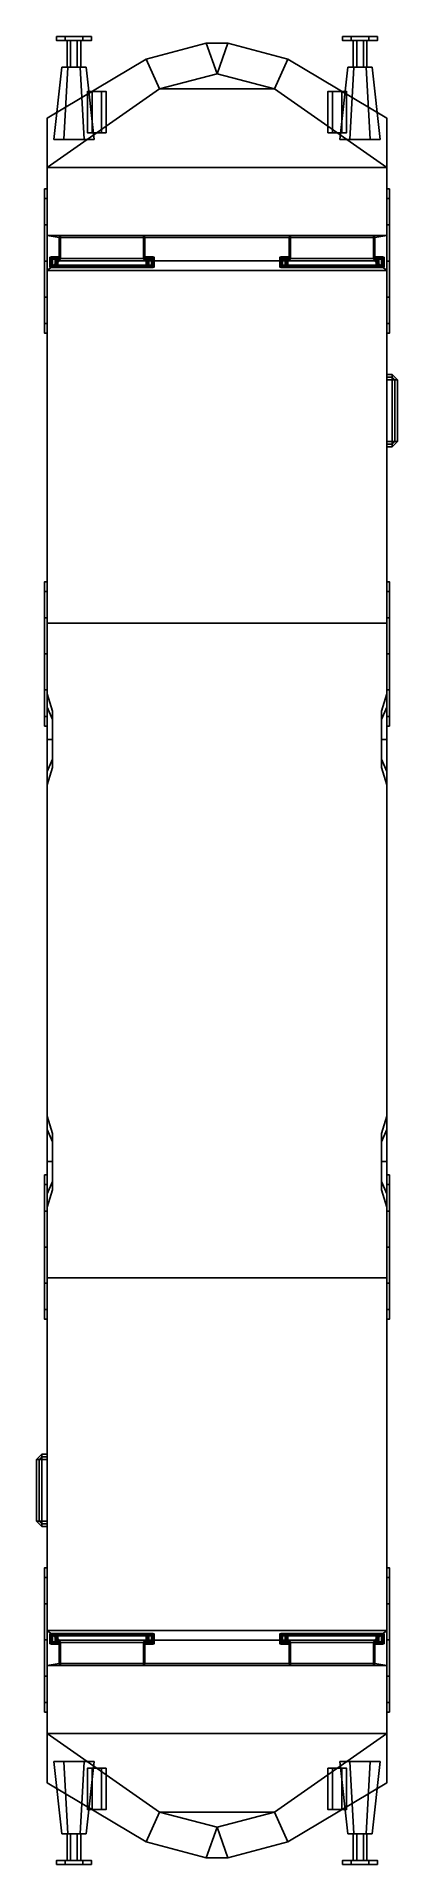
# Model space of a CAD drawing. Extents: x -1.3 to 1.3, y -6.8 to 6.8.
import ezdxf

# ---------------------------------------------------------------- set-up
doc = ezdxf.new("R2010")
doc.units = 0
doc.layers.get('0').update_dxf_attribs({"linetype": 'CONTINUOUS'})

msp = doc.modelspace()

# ---------------------------------------------------------------- linework, layer by layer
for points in [[(-1.2, 6.81, 1.11), (-1.135, 6.81, 1.223), (-1.135, 6.84, 1.223), (-1.2, 6.84, 1.11)], [(-0.94, 6.84, 1.11), (-1.2, 6.84, 1.11), (-1.135, 6.84, 1.223), (-1.005, 6.84, 1.223)], [(-1.135, 6.81, 0.997), (-1.2, 6.81, 1.11), (-1.2, 6.84, 1.11), (-1.135, 6.84, 0.997)], [(-1.005, 6.84, 0.997), (-1.135, 6.84, 0.997), (-1.2, 6.84, 1.11), (-0.94, 6.84, 1.11)], [(-1.135, 6.81, 1.223), (-1.005, 6.81, 1.223), (-1.005, 6.84, 1.223), (-1.135, 6.84, 1.223)], [(-1.005, 6.81, 0.997), (-1.135, 6.81, 0.997), (-1.135, 6.84, 0.997), (-1.005, 6.84, 0.997)], [(-1.005, 6.81, 1.223), (-0.94, 6.81, 1.11), (-0.94, 6.84, 1.11), (-1.005, 6.84, 1.223)], [(-0.94, 6.81, 1.11), (-1.005, 6.81, 0.997), (-1.005, 6.84, 0.997), (-0.94, 6.84, 1.11)], [(1.2, 6.84, 1.11), (0.94, 6.84, 1.11), (1.005, 6.84, 1.223), (1.135, 6.84, 1.223)], [(0.94, 6.81, 1.11), (1.005, 6.81, 1.223), (1.005, 6.84, 1.223), (0.94, 6.84, 1.11)], [(1.135, 6.84, 0.997), (1.005, 6.84, 0.997), (0.94, 6.84, 1.11), (1.2, 6.84, 1.11)], [(1.005, 6.81, 0.997), (0.94, 6.81, 1.11), (0.94, 6.84, 1.11), (1.005, 6.84, 0.997)], [(1.005, 6.81, 1.223), (1.135, 6.81, 1.223), (1.135, 6.84, 1.223), (1.005, 6.84, 1.223)], [(1.135, 6.81, 0.997), (1.005, 6.81, 0.997), (1.005, 6.84, 0.997), (1.135, 6.84, 0.997)], [(1.135, 6.81, 1.223), (1.2, 6.81, 1.11), (1.2, 6.84, 1.11), (1.135, 6.84, 1.223)], [(1.2, 6.81, 1.11), (1.135, 6.81, 0.997), (1.135, 6.84, 0.997), (1.2, 6.84, 1.11)], [(-1.2, 6.81, 1.11), (-0.94, 6.81, 1.11), (-1.005, 6.81, 1.223), (-1.135, 6.81, 1.223)], [(-1.135, 6.81, 0.997), (-1.005, 6.81, 0.997), (-0.94, 6.81, 1.11), (-1.2, 6.81, 1.11)], [(-1.12, 6.61, 1.11), (-1.095, 6.61, 1.153), (-1.095, 6.81, 1.153), (-1.12, 6.81, 1.11)], [(-1.095, 6.61, 1.067), (-1.12, 6.61, 1.11), (-1.12, 6.81, 1.11), (-1.095, 6.81, 1.067)], [(-1.095, 6.61, 1.153), (-1.045, 6.61, 1.153), (-1.045, 6.81, 1.153), (-1.095, 6.81, 1.153)], [(-1.045, 6.61, 1.067), (-1.095, 6.61, 1.067), (-1.095, 6.81, 1.067), (-1.045, 6.81, 1.067)], [(-1.045, 6.61, 1.153), (-1.02, 6.61, 1.11), (-1.02, 6.81, 1.11), (-1.045, 6.81, 1.153)], [(-1.02, 6.61, 1.11), (-1.045, 6.61, 1.067), (-1.045, 6.81, 1.067), (-1.02, 6.81, 1.11)], [(0, 6.56, 2.17), (-0.08, 6.79, 0.82), (-0.53, 6.67, 0.82), (-0.43, 6.45, 2.17)], [(-0.08, 6.79, 0.82), (-0.08, 6.79, 0.42), (-0.53, 6.67, 0.42), (-0.53, 6.67, 0.82)], [(0, 6.56, 2.17), (0.08, 6.79, 0.82), (-0.08, 6.79, 0.82), (0, 6.56, 2.17)], [(0.08, 6.79, 0.82), (0.08, 6.79, 0.42), (-0.08, 6.79, 0.42), (-0.08, 6.79, 0.82)], [(0.53, 6.67, 0.82), (0.08, 6.79, 0.82), (0, 6.56, 2.17), (0.43, 6.45, 2.17)], [(0.53, 6.67, 0.42), (0.08, 6.79, 0.42), (0.08, 6.79, 0.82), (0.53, 6.67, 0.82)], [(0.94, 6.81, 1.11), (1.2, 6.81, 1.11), (1.135, 6.81, 1.223), (1.005, 6.81, 1.223)], [(1.005, 6.81, 0.997), (1.135, 6.81, 0.997), (1.2, 6.81, 1.11), (0.94, 6.81, 1.11)], [(1.02, 6.61, 1.11), (1.045, 6.61, 1.153), (1.045, 6.81, 1.153), (1.02, 6.81, 1.11)], [(1.045, 6.61, 1.067), (1.02, 6.61, 1.11), (1.02, 6.81, 1.11), (1.045, 6.81, 1.067)], [(1.045, 6.61, 1.153), (1.095, 6.61, 1.153), (1.095, 6.81, 1.153), (1.045, 6.81, 1.153)], [(1.095, 6.61, 1.067), (1.045, 6.61, 1.067), (1.045, 6.81, 1.067), (1.095, 6.81, 1.067)], [(1.095, 6.61, 1.153), (1.12, 6.61, 1.11), (1.12, 6.81, 1.11), (1.095, 6.81, 1.153)], [(1.12, 6.61, 1.11), (1.095, 6.61, 1.067), (1.095, 6.81, 1.067), (1.12, 6.81, 1.11)], [(-0.43, 6.45, 2.17), (-0.53, 6.67, 0.82), (-1.27, 6.23, 0.82), (-1.27, 5.86, 2.17)], [(-0.53, 6.67, 0.82), (-0.53, 6.67, 0.42), (-1.27, 6.23, 0.42), (-1.27, 6.23, 0.82)], [(-1.22, 6.07, 1.11), (-1.145, 6.07, 1.24), (-1.115, 6.61, 1.188), (-1.16, 6.61, 1.11)], [(-1.145, 6.07, 0.98), (-1.22, 6.07, 1.11), (-1.16, 6.61, 1.11), (-1.115, 6.61, 1.032)], [(-0.98, 6.61, 1.11), (-1.16, 6.61, 1.11), (-1.115, 6.61, 1.188), (-1.025, 6.61, 1.188)], [(-1.025, 6.61, 1.032), (-1.115, 6.61, 1.032), (-1.16, 6.61, 1.11), (-0.98, 6.61, 1.11)], [(-1.145, 6.07, 1.24), (-0.995, 6.07, 1.24), (-1.025, 6.61, 1.188), (-1.115, 6.61, 1.188)], [(-0.995, 6.07, 0.98), (-1.145, 6.07, 0.98), (-1.115, 6.61, 1.032), (-1.025, 6.61, 1.032)], [(-0.995, 6.07, 1.24), (-0.92, 6.07, 1.11), (-0.98, 6.61, 1.11), (-1.025, 6.61, 1.188)], [(-0.92, 6.07, 1.11), (-0.995, 6.07, 0.98), (-1.025, 6.61, 1.032), (-0.98, 6.61, 1.11)], [(1.27, 6.23, 0.82), (0.53, 6.67, 0.82), (0.43, 6.45, 2.17), (1.27, 5.86, 2.17)], [(1.27, 6.23, 0.42), (0.53, 6.67, 0.42), (0.53, 6.67, 0.82), (1.27, 6.23, 0.82)], [(0.92, 6.07, 1.11), (0.995, 6.07, 1.24), (1.025, 6.61, 1.188), (0.98, 6.61, 1.11)], [(0.995, 6.07, 0.98), (0.92, 6.07, 1.11), (0.98, 6.61, 1.11), (1.025, 6.61, 1.032)], [(1.16, 6.61, 1.11), (0.98, 6.61, 1.11), (1.025, 6.61, 1.188), (1.115, 6.61, 1.188)], [(1.115, 6.61, 1.032), (1.025, 6.61, 1.032), (0.98, 6.61, 1.11), (1.16, 6.61, 1.11)], [(0.995, 6.07, 1.24), (1.145, 6.07, 1.24), (1.115, 6.61, 1.188), (1.025, 6.61, 1.188)], [(1.145, 6.07, 0.98), (0.995, 6.07, 0.98), (1.025, 6.61, 1.032), (1.115, 6.61, 1.032)], [(1.145, 6.07, 1.24), (1.22, 6.07, 1.11), (1.16, 6.61, 1.11), (1.115, 6.61, 1.188)], [(1.22, 6.07, 1.11), (1.145, 6.07, 0.98), (1.115, 6.61, 1.032), (1.16, 6.61, 1.11)], [(1.27, 5.86, 2.17), (0.43, 6.45, 2.17), (-0.43, 6.45, 2.17), (-1.27, 5.86, 2.17)], [(-0.935, 6.12, 1.509), (-0.97, 6.12, 1.57), (-0.97, 6.43, 1.57), (-0.935, 6.43, 1.509)], [(-0.865, 6.43, 1.509), (-0.935, 6.43, 1.509), (-0.97, 6.43, 1.57), (-0.83, 6.43, 1.57)], [(-0.97, 6.12, 1.57), (-0.935, 6.12, 1.631), (-0.935, 6.43, 1.631), (-0.97, 6.43, 1.57)], [(-0.83, 6.43, 1.57), (-0.97, 6.43, 1.57), (-0.935, 6.43, 1.631), (-0.865, 6.43, 1.631)], [(-0.935, 6.12, 1.631), (-0.865, 6.12, 1.631), (-0.865, 6.43, 1.631), (-0.935, 6.43, 1.631)], [(-0.865, 6.12, 1.509), (-0.935, 6.12, 1.509), (-0.935, 6.43, 1.509), (-0.865, 6.43, 1.509)], [(-0.83, 6.12, 1.57), (-0.865, 6.12, 1.509), (-0.865, 6.43, 1.509), (-0.83, 6.43, 1.57)], [(-0.865, 6.12, 1.631), (-0.83, 6.12, 1.57), (-0.83, 6.43, 1.57), (-0.865, 6.43, 1.631)], [(0.43, 6.45, 2.17), (0, 6.56, 2.17), (0, 6.56, 2.17), (-0.43, 6.45, 2.17)], [(0.865, 6.12, 1.509), (0.83, 6.12, 1.57), (0.83, 6.43, 1.57), (0.865, 6.43, 1.509)], [(0.935, 6.43, 1.509), (0.865, 6.43, 1.509), (0.83, 6.43, 1.57), (0.97, 6.43, 1.57)], [(0.83, 6.12, 1.57), (0.865, 6.12, 1.631), (0.865, 6.43, 1.631), (0.83, 6.43, 1.57)], [(0.97, 6.43, 1.57), (0.83, 6.43, 1.57), (0.865, 6.43, 1.631), (0.935, 6.43, 1.631)], [(0.865, 6.12, 1.631), (0.935, 6.12, 1.631), (0.935, 6.43, 1.631), (0.865, 6.43, 1.631)], [(0.935, 6.12, 1.509), (0.865, 6.12, 1.509), (0.865, 6.43, 1.509), (0.935, 6.43, 1.509)], [(0.97, 6.12, 1.57), (0.935, 6.12, 1.509), (0.935, 6.43, 1.509), (0.97, 6.43, 1.57)], [(0.935, 6.12, 1.631), (0.97, 6.12, 1.57), (0.97, 6.43, 1.57), (0.935, 6.43, 1.631)], [(-1.27, 6.23, 0.42), (-1.27, 5.7, 0.42), (-1.27, 5.628, 0.69), (-1.27, 6.23, 0.82)], [(-1.27, 5.35, 2.17), (-1.27, 5.86, 2.17), (-1.27, 6.23, 0.82), (-1.27, 1.58, 1.95)], [(-1.27, 6.23, 0.82), (-1.27, 5.628, 0.69), (-1.27, 5.43, 0.888), (-1.27, 6.23, 0.82)], [(-1.27, 1.58, 1.95), (-1.27, 6.23, 0.82), (-1.27, 5.43, 0.888), (-1.27, 5.16, 0.96)], [(1.27, 6.23, 0.42), (1.27, 6.23, 0.82), (1.27, 5.628, 0.69), (1.27, 5.7, 0.42)], [(1.27, 6.23, 0.82), (1.27, 6.23, 0.82), (1.27, 5.43, 0.888), (1.27, 5.628, 0.69)], [(1.27, 6.23, 0.82), (1.27, 1.58, 1.95), (1.27, 5.16, 0.96), (1.27, 5.43, 0.888)], [(1.27, 1.58, 1.95), (1.27, 6.23, 0.82), (1.27, 5.86, 2.17), (1.27, 5.35, 2.17)], [(1.27, 5.35, 2.17), (1.27, 5.86, 2.17), (-1.27, 5.86, 2.17), (-1.27, 5.35, 2.17)], [(-1.27, 5.628, 0.69), (-1.27, 5.7, 0.42), (-1.29, 5.7, 0.42), (-1.29, 5.628, 0.69)], [(-1.29, 5.628, 0.69), (-1.29, 5.7, 0.42), (-1.29, 4.62, 0.42), (-1.29, 4.692, 0.69)], [(-1.27, 5.43, 0.888), (-1.27, 5.628, 0.69), (-1.29, 5.628, 0.69), (-1.29, 5.43, 0.888)], [(-1.29, 5.43, 0.888), (-1.29, 5.628, 0.69), (-1.29, 4.692, 0.69), (-1.29, 4.89, 0.888)], [(1.27, 5.7, 0.42), (1.27, 5.628, 0.69), (1.29, 5.628, 0.69), (1.29, 5.7, 0.42)], [(1.27, 5.628, 0.69), (1.27, 5.43, 0.888), (1.29, 5.43, 0.888), (1.29, 5.628, 0.69)], [(1.29, 4.692, 0.69), (1.29, 4.62, 0.42), (1.29, 5.7, 0.42), (1.29, 5.628, 0.69)], [(1.29, 4.89, 0.888), (1.29, 4.692, 0.69), (1.29, 5.628, 0.69), (1.29, 5.43, 0.888)], [(-1.27, 5.16, 0.96), (-1.27, 5.43, 0.888), (-1.29, 5.43, 0.888), (-1.29, 5.16, 0.96)], [(-1.29, 5.16, 0.96), (-1.29, 5.43, 0.888), (-1.29, 4.89, 0.888), (-1.29, 5.16, 0.96)], [(-1.27, 5.09, 2.68), (-1.27, 5.35, 2.17), (-1.27, 1.92, 2.29), (-1.27, 1.82, 2.53)], [(-1.27, 5.35, 2.17), (-1.27, 5.35, 2.17), (-1.27, 1.82, 2.05), (-1.27, 1.92, 2.29)], [(-1.27, 5.35, 2.17), (-1.27, 5.35, 2.17), (-1.27, 1.58, 1.95), (-1.27, 1.82, 2.05)], [(-1.27, 5.35, 2.17), (-1.18, 5.335, 2.2), (1.18, 5.335, 2.2), (1.27, 5.35, 2.17)], [(-1.18, 5.161, 2.54), (-1.18, 5.335, 2.2), (-1.27, 5.35, 2.17), (-1.27, 5.09, 2.68)], [(-1.18, 5.335, 2.2), (-1.17, 5.35, 2.21), (-0.55, 5.35, 2.21), (-0.54, 5.335, 2.2)], [(-1.17, 5.18, 2.54), (-1.17, 5.35, 2.21), (-1.18, 5.335, 2.2), (-1.18, 5.161, 2.54)], [(-0.55, 5.18, 2.54), (-0.55, 5.35, 2.21), (-1.17, 5.35, 2.21), (-1.17, 5.18, 2.54)], [(-0.54, 5.335, 2.2), (-0.55, 5.35, 2.21), (-0.55, 5.18, 2.54), (-0.54, 5.161, 2.54)], [(0.54, 5.335, 2.2), (0.55, 5.35, 2.21), (1.17, 5.35, 2.21), (1.18, 5.335, 2.2)], [(0.55, 5.18, 2.54), (0.55, 5.35, 2.21), (0.54, 5.335, 2.2), (0.54, 5.161, 2.54)], [(1.17, 5.18, 2.54), (1.17, 5.35, 2.21), (0.55, 5.35, 2.21), (0.55, 5.18, 2.54)], [(1.18, 5.335, 2.2), (1.17, 5.35, 2.21), (1.17, 5.18, 2.54), (1.18, 5.161, 2.54)], [(1.27, 5.35, 2.17), (1.18, 5.335, 2.2), (1.18, 5.161, 2.54), (1.27, 5.09, 2.68)], [(1.27, 5.43, 0.888), (1.27, 5.16, 0.96), (1.29, 5.16, 0.96), (1.29, 5.43, 0.888)], [(1.27, 1.58, 1.95), (1.27, 1.58, 1.95), (1.27, 5.35, 2.17), (1.27, 1.82, 2.05)], [(1.27, 1.82, 2.05), (1.27, 1.82, 2.05), (1.27, 5.35, 2.17), (1.27, 1.92, 2.29)], [(1.27, 1.82, 2.53), (1.27, 1.92, 2.29), (1.27, 5.35, 2.17), (1.27, 5.09, 2.68)], [(1.29, 5.16, 0.96), (1.29, 4.89, 0.888), (1.29, 5.43, 0.888), (1.29, 5.16, 0.96)], [(0.54, 5.161, 2.54), (0.54, 5.335, 2.2), (-0.54, 5.335, 2.2), (-0.54, 5.161, 2.54)], [(-1.27, 4.89, 0.888), (-1.27, 5.16, 0.96), (-1.29, 5.16, 0.96), (-1.29, 4.89, 0.888)], [(1.27, 5.09, 2.68), (1.18, 5.161, 2.54), (-1.18, 5.161, 2.54), (-1.27, 5.09, 2.68)], [(-1.27, 4.89, 0.888), (-1.27, 2.49, 0.888), (-1.27, 2.22, 0.96), (-1.27, 5.16, 0.96)], [(-1.27, 5.16, 0.96), (-1.27, 2.22, 0.96), (-1.27, 1.58, 1.95), (-1.27, 5.16, 0.96)], [(-1.27, 5.09, 2.68), (-1.27, 2.45, 2.68), (1.27, 2.45, 2.68), (1.27, 5.09, 2.68)], [(-1.27, 5.09, 2.68), (-1.27, 1.82, 2.53), (-1.27, 1.58, 2.63), (-1.27, 2.45, 2.68)], [(-1.25, 5.115, 2.669), (-1.24, 5.129, 2.665), (-1.24, 5.192, 2.54), (-1.25, 5.188, 2.526)], [(-1.19, 5.192, 2.54), (-1.2, 5.188, 2.526), (-1.25, 5.188, 2.526), (-1.24, 5.192, 2.54)], [(-1.24, 5.111, 2.655), (-1.25, 5.115, 2.669), (-1.25, 5.188, 2.526), (-1.24, 5.175, 2.531)], [(-1.2, 5.188, 2.526), (-1.21, 5.175, 2.531), (-1.24, 5.175, 2.531), (-1.25, 5.188, 2.526)], [(-1.24, 5.129, 2.665), (-1.25, 5.115, 2.669), (-0.47, 5.115, 2.669), (-0.48, 5.129, 2.665)], [(-1.25, 5.115, 2.669), (-1.24, 5.111, 2.655), (-0.48, 5.111, 2.655), (-0.47, 5.115, 2.669)], [(-1.24, 5.129, 2.665), (-1.23, 5.125, 2.651), (-1.23, 5.179, 2.544), (-1.24, 5.192, 2.54)], [(-1.2, 5.179, 2.544), (-1.19, 5.192, 2.54), (-1.24, 5.192, 2.54), (-1.23, 5.179, 2.544)], [(-1.23, 5.125, 2.651), (-1.24, 5.111, 2.655), (-1.24, 5.175, 2.531), (-1.23, 5.179, 2.544)], [(-1.21, 5.175, 2.531), (-1.2, 5.179, 2.544), (-1.23, 5.179, 2.544), (-1.24, 5.175, 2.531)], [(-1.23, 5.125, 2.651), (-1.24, 5.129, 2.665), (-0.48, 5.129, 2.665), (-0.49, 5.125, 2.651)], [(-1.24, 5.111, 2.655), (-1.23, 5.125, 2.651), (-0.49, 5.125, 2.651), (-0.48, 5.111, 2.655)], [(-1.21, 5.175, 2.531), (-1.2, 5.188, 2.526), (-1.2, 5.144, 2.504), (-1.21, 5.139, 2.513)], [(-1.2, 5.179, 2.544), (-1.21, 5.175, 2.531), (-1.21, 5.139, 2.513), (-1.2, 5.134, 2.521)], [(-1.2, 5.188, 2.526), (-1.19, 5.192, 2.54), (-1.19, 5.139, 2.513), (-1.2, 5.144, 2.504)], [(-1.19, 5.192, 2.54), (-1.2, 5.179, 2.544), (-1.2, 5.134, 2.521), (-1.19, 5.139, 2.513)], [(-0.54, 5.161, 2.54), (-0.55, 5.18, 2.54), (-1.17, 5.18, 2.54), (-1.18, 5.161, 2.54)], [(-0.53, 5.192, 2.54), (-0.52, 5.188, 2.526), (-0.52, 5.144, 2.504), (-0.53, 5.139, 2.513)], [(-0.52, 5.179, 2.544), (-0.53, 5.192, 2.54), (-0.53, 5.139, 2.513), (-0.52, 5.134, 2.521)], [(-0.48, 5.192, 2.54), (-0.47, 5.188, 2.526), (-0.52, 5.188, 2.526), (-0.53, 5.192, 2.54)], [(-0.49, 5.179, 2.544), (-0.48, 5.192, 2.54), (-0.53, 5.192, 2.54), (-0.52, 5.179, 2.544)], [(-0.52, 5.188, 2.526), (-0.51, 5.175, 2.531), (-0.51, 5.139, 2.513), (-0.52, 5.144, 2.504)], [(-0.47, 5.188, 2.526), (-0.48, 5.175, 2.531), (-0.51, 5.175, 2.531), (-0.52, 5.188, 2.526)], [(-0.51, 5.175, 2.531), (-0.52, 5.179, 2.544), (-0.52, 5.134, 2.521), (-0.51, 5.139, 2.513)], [(-0.48, 5.175, 2.531), (-0.49, 5.179, 2.544), (-0.52, 5.179, 2.544), (-0.51, 5.175, 2.531)], [(-0.49, 5.125, 2.651), (-0.48, 5.129, 2.665), (-0.48, 5.192, 2.54), (-0.49, 5.179, 2.544)], [(-0.48, 5.111, 2.655), (-0.49, 5.125, 2.651), (-0.49, 5.179, 2.544), (-0.48, 5.175, 2.531)], [(-0.48, 5.129, 2.665), (-0.47, 5.115, 2.669), (-0.47, 5.188, 2.526), (-0.48, 5.192, 2.54)], [(-0.47, 5.115, 2.669), (-0.48, 5.111, 2.655), (-0.48, 5.175, 2.531), (-0.47, 5.188, 2.526)], [(0.53, 5.192, 2.54), (0.52, 5.188, 2.526), (0.47, 5.188, 2.526), (0.48, 5.192, 2.54)], [(0.47, 5.115, 2.669), (0.48, 5.129, 2.665), (0.48, 5.192, 2.54), (0.47, 5.188, 2.526)], [(0.52, 5.188, 2.526), (0.51, 5.175, 2.531), (0.48, 5.175, 2.531), (0.47, 5.188, 2.526)], [(0.48, 5.111, 2.655), (0.47, 5.115, 2.669), (0.47, 5.188, 2.526), (0.48, 5.175, 2.531)], [(0.48, 5.129, 2.665), (0.47, 5.115, 2.669), (1.25, 5.115, 2.669), (1.24, 5.129, 2.665)], [(0.47, 5.115, 2.669), (0.48, 5.111, 2.655), (1.24, 5.111, 2.655), (1.25, 5.115, 2.669)], [(0.52, 5.179, 2.544), (0.53, 5.192, 2.54), (0.48, 5.192, 2.54), (0.49, 5.179, 2.544)], [(0.48, 5.129, 2.665), (0.49, 5.125, 2.651), (0.49, 5.179, 2.544), (0.48, 5.192, 2.54)], [(0.51, 5.175, 2.531), (0.52, 5.179, 2.544), (0.49, 5.179, 2.544), (0.48, 5.175, 2.531)], [(0.49, 5.125, 2.651), (0.48, 5.111, 2.655), (0.48, 5.175, 2.531), (0.49, 5.179, 2.544)], [(0.49, 5.125, 2.651), (0.48, 5.129, 2.665), (1.24, 5.129, 2.665), (1.23, 5.125, 2.651)], [(0.48, 5.111, 2.655), (0.49, 5.125, 2.651), (1.23, 5.125, 2.651), (1.24, 5.111, 2.655)], [(0.51, 5.175, 2.531), (0.52, 5.188, 2.526), (0.52, 5.144, 2.504), (0.51, 5.139, 2.513)], [(0.52, 5.179, 2.544), (0.51, 5.175, 2.531), (0.51, 5.139, 2.513), (0.52, 5.134, 2.521)], [(0.53, 5.192, 2.54), (0.52, 5.179, 2.544), (0.52, 5.134, 2.521), (0.53, 5.139, 2.513)], [(0.52, 5.188, 2.526), (0.53, 5.192, 2.54), (0.53, 5.139, 2.513), (0.52, 5.144, 2.504)], [(1.18, 5.161, 2.54), (1.17, 5.18, 2.54), (0.55, 5.18, 2.54), (0.54, 5.161, 2.54)], [(1.23, 5.179, 2.544), (1.24, 5.192, 2.54), (1.19, 5.192, 2.54), (1.2, 5.179, 2.544)], [(1.24, 5.192, 2.54), (1.25, 5.188, 2.526), (1.2, 5.188, 2.526), (1.19, 5.192, 2.54)], [(1.2, 5.179, 2.544), (1.19, 5.192, 2.54), (1.19, 5.139, 2.513), (1.2, 5.134, 2.521)], [(1.19, 5.192, 2.54), (1.2, 5.188, 2.526), (1.2, 5.144, 2.504), (1.19, 5.139, 2.513)], [(1.25, 5.188, 2.526), (1.24, 5.175, 2.531), (1.21, 5.175, 2.531), (1.2, 5.188, 2.526)], [(1.2, 5.188, 2.526), (1.21, 5.175, 2.531), (1.21, 5.139, 2.513), (1.2, 5.144, 2.504)], [(1.24, 5.175, 2.531), (1.23, 5.179, 2.544), (1.2, 5.179, 2.544), (1.21, 5.175, 2.531)], [(1.21, 5.175, 2.531), (1.2, 5.179, 2.544), (1.2, 5.134, 2.521), (1.21, 5.139, 2.513)], [(1.23, 5.125, 2.651), (1.24, 5.129, 2.665), (1.24, 5.192, 2.54), (1.23, 5.179, 2.544)], [(1.24, 5.111, 2.655), (1.23, 5.125, 2.651), (1.23, 5.179, 2.544), (1.24, 5.175, 2.531)], [(1.24, 5.129, 2.665), (1.25, 5.115, 2.669), (1.25, 5.188, 2.526), (1.24, 5.192, 2.54)], [(1.25, 5.115, 2.669), (1.24, 5.111, 2.655), (1.24, 5.175, 2.531), (1.25, 5.188, 2.526)], [(1.27, 2.49, 0.888), (1.27, 4.89, 0.888), (1.27, 5.16, 0.96), (1.27, 2.22, 0.96)], [(1.27, 5.16, 0.96), (1.27, 4.89, 0.888), (1.29, 4.89, 0.888), (1.29, 5.16, 0.96)], [(1.27, 1.82, 2.53), (1.27, 5.09, 2.68), (1.27, 2.45, 2.68), (1.27, 1.58, 2.63)], [(-1.27, 4.692, 0.69), (-1.27, 4.89, 0.888), (-1.29, 4.89, 0.888), (-1.29, 4.692, 0.69)], [(-1.27, 4.692, 0.69), (-1.27, 2.688, 0.69), (-1.27, 2.49, 0.888), (-1.27, 4.89, 0.888)], [(1.27, 2.688, 0.69), (1.27, 4.692, 0.69), (1.27, 4.89, 0.888), (1.27, 2.49, 0.888)], [(1.27, 4.89, 0.888), (1.27, 4.692, 0.69), (1.29, 4.692, 0.69), (1.29, 4.89, 0.888)], [(-1.27, 4.62, 0.42), (-1.27, 4.692, 0.69), (-1.29, 4.692, 0.69), (-1.29, 4.62, 0.42)], [(-1.27, 4.62, 0.42), (-1.27, 2.76, 0.42), (-1.27, 2.688, 0.69), (-1.27, 4.692, 0.69)], [(1.27, 2.76, 0.42), (1.27, 4.62, 0.42), (1.27, 4.692, 0.69), (1.27, 2.688, 0.69)], [(1.27, 4.692, 0.69), (1.27, 4.62, 0.42), (1.29, 4.62, 0.42), (1.29, 4.692, 0.69)], [(1.31, 4.31, 0.57), (1.31, 4.29, 0.55), (1.27, 4.29, 0.55), (1.27, 4.31, 0.57)], [(1.31, 4.29, 0.59), (1.31, 4.31, 0.57), (1.27, 4.31, 0.57), (1.27, 4.29, 0.59)], [(1.31, 4.27, 0.57), (1.31, 4.29, 0.59), (1.27, 4.29, 0.59), (1.27, 4.27, 0.57)], [(1.31, 4.29, 0.55), (1.31, 4.27, 0.57), (1.27, 4.27, 0.57), (1.27, 4.29, 0.55)], [(1.35, 4.27, 0.57), (1.33, 4.27, 0.55), (1.31, 4.29, 0.55), (1.31, 4.31, 0.57)], [(1.33, 4.27, 0.59), (1.35, 4.27, 0.57), (1.31, 4.31, 0.57), (1.31, 4.29, 0.59)], [(1.31, 4.27, 0.57), (1.33, 4.27, 0.59), (1.31, 4.29, 0.59), (1.31, 4.27, 0.57)], [(1.33, 4.27, 0.55), (1.31, 4.27, 0.57), (1.31, 4.27, 0.57), (1.31, 4.29, 0.55)], [(1.31, 3.81, 0.57), (1.33, 3.81, 0.59), (1.33, 4.27, 0.59), (1.31, 4.27, 0.57)], [(1.33, 3.81, 0.55), (1.31, 3.81, 0.57), (1.31, 4.27, 0.57), (1.33, 4.27, 0.55)], [(1.35, 3.81, 0.57), (1.33, 3.81, 0.55), (1.33, 4.27, 0.55), (1.35, 4.27, 0.57)], [(1.33, 3.81, 0.59), (1.35, 3.81, 0.57), (1.35, 4.27, 0.57), (1.33, 4.27, 0.59)], [(1.31, 3.81, 0.57), (1.31, 3.79, 0.55), (1.27, 3.79, 0.55), (1.27, 3.81, 0.57)], [(1.31, 3.79, 0.59), (1.31, 3.81, 0.57), (1.27, 3.81, 0.57), (1.27, 3.79, 0.59)], [(1.31, 3.77, 0.57), (1.31, 3.79, 0.59), (1.27, 3.79, 0.59), (1.27, 3.77, 0.57)], [(1.31, 3.79, 0.55), (1.31, 3.77, 0.57), (1.27, 3.77, 0.57), (1.27, 3.79, 0.55)], [(1.31, 3.81, 0.57), (1.33, 3.81, 0.55), (1.31, 3.79, 0.55), (1.31, 3.81, 0.57)], [(1.33, 3.81, 0.59), (1.31, 3.81, 0.57), (1.31, 3.81, 0.57), (1.31, 3.79, 0.59)], [(1.35, 3.81, 0.57), (1.33, 3.81, 0.59), (1.31, 3.79, 0.59), (1.31, 3.77, 0.57)], [(1.33, 3.81, 0.55), (1.35, 3.81, 0.57), (1.31, 3.77, 0.57), (1.31, 3.79, 0.55)], [(-1.29, 2.688, 0.69), (-1.29, 2.76, 0.42), (-1.29, 1.68, 0.42), (-1.29, 1.752, 0.69)], [(-1.27, 2.688, 0.69), (-1.27, 2.76, 0.42), (-1.29, 2.76, 0.42), (-1.29, 2.688, 0.69)], [(1.27, 2.76, 0.42), (1.27, 2.688, 0.69), (1.29, 2.688, 0.69), (1.29, 2.76, 0.42)], [(1.29, 1.752, 0.69), (1.29, 1.68, 0.42), (1.29, 2.76, 0.42), (1.29, 2.688, 0.69)], [(-1.29, 2.49, 0.888), (-1.29, 2.688, 0.69), (-1.29, 1.752, 0.69), (-1.29, 1.95, 0.888)], [(-1.27, 2.49, 0.888), (-1.27, 2.688, 0.69), (-1.29, 2.688, 0.69), (-1.29, 2.49, 0.888)], [(1.27, 2.688, 0.69), (1.27, 2.49, 0.888), (1.29, 2.49, 0.888), (1.29, 2.688, 0.69)], [(1.29, 1.95, 0.888), (1.29, 1.752, 0.69), (1.29, 2.688, 0.69), (1.29, 2.49, 0.888)], [(-1.29, 2.22, 0.96), (-1.29, 2.49, 0.888), (-1.29, 1.95, 0.888), (-1.29, 2.22, 0.96)], [(-1.27, 2.22, 0.96), (-1.27, 2.49, 0.888), (-1.29, 2.49, 0.888), (-1.29, 2.22, 0.96)], [(1.27, 2.49, 0.888), (1.27, 2.22, 0.96), (1.29, 2.22, 0.96), (1.29, 2.49, 0.888)], [(1.29, 2.22, 0.96), (1.29, 1.95, 0.888), (1.29, 2.49, 0.888), (1.29, 2.22, 0.96)], [(-1.27, 1.58, 2.63), (-1.27, -1.58, 2.63), (-1.27, -2.45, 2.68), (-1.27, 2.45, 2.68)], [(1.27, -1.58, 2.63), (1.27, 1.58, 2.63), (1.27, 2.45, 2.68), (1.27, -2.45, 2.68)], [(-1.27, 1.95, 0.888), (-1.27, 2.22, 0.96), (-1.29, 2.22, 0.96), (-1.29, 1.95, 0.888)], [(-1.27, 2.22, 0.96), (-1.27, 1.95, 0.888), (-1.27, -1.95, 0.888), (-1.27, -2.22, 0.96)], [(-1.27, 1.58, 1.95), (-1.27, 2.22, 0.96), (-1.27, -2.22, 0.96), (-1.27, -1.58, 1.95)], [(1.27, -1.58, 1.95), (1.27, -2.22, 0.96), (1.27, 2.22, 0.96), (1.27, 1.58, 1.95)], [(1.27, -2.22, 0.96), (1.27, -1.95, 0.888), (1.27, 1.95, 0.888), (1.27, 2.22, 0.96)], [(1.27, 2.22, 0.96), (1.27, 1.95, 0.888), (1.29, 1.95, 0.888), (1.29, 2.22, 0.96)], [(-1.27, 1.752, 0.69), (-1.27, 1.95, 0.888), (-1.29, 1.95, 0.888), (-1.29, 1.752, 0.69)], [(-1.27, 1.95, 0.888), (-1.27, 1.752, 0.69), (-1.27, -1.752, 0.69), (-1.27, -1.95, 0.888)], [(-1.27, 1.92, 2.29), (-1.27, 1.82, 2.05), (-1.23, 1.728, 2.142), (-1.23, 1.79, 2.29)], [(-1.27, 1.82, 2.53), (-1.27, 1.92, 2.29), (-1.23, 1.79, 2.29), (-1.23, 1.728, 2.438)], [(1.27, 1.82, 2.05), (1.27, 1.92, 2.29), (1.23, 1.79, 2.29), (1.23, 1.728, 2.142)], [(1.27, 1.92, 2.29), (1.27, 1.82, 2.53), (1.23, 1.728, 2.438), (1.23, 1.79, 2.29)], [(1.27, -1.95, 0.888), (1.27, -1.752, 0.69), (1.27, 1.752, 0.69), (1.27, 1.95, 0.888)], [(1.27, 1.95, 0.888), (1.27, 1.752, 0.69), (1.29, 1.752, 0.69), (1.29, 1.95, 0.888)], [(-1.27, 1.82, 2.05), (-1.27, 1.58, 1.95), (-1.23, 1.58, 2.08), (-1.23, 1.728, 2.142)], [(-1.27, 1.58, 2.63), (-1.27, 1.82, 2.53), (-1.23, 1.728, 2.438), (-1.23, 1.58, 2.5)], [(-1.23, 1.37, 2.29), (-1.23, 1.728, 2.438), (-1.23, 1.79, 2.29), (-1.23, 1.432, 2.142)], [(-1.23, 1.432, 2.142), (-1.23, 1.79, 2.29), (-1.23, 1.728, 2.142), (-1.23, 1.58, 2.08)], [(1.27, 1.58, 1.95), (1.27, 1.82, 2.05), (1.23, 1.728, 2.142), (1.23, 1.58, 2.08)], [(1.27, 1.82, 2.53), (1.27, 1.58, 2.63), (1.23, 1.58, 2.5), (1.23, 1.728, 2.438)], [(1.23, 1.79, 2.29), (1.23, 1.432, 2.438), (1.23, 1.37, 2.29), (1.23, 1.728, 2.142)], [(1.23, 1.728, 2.438), (1.23, 1.58, 2.5), (1.23, 1.432, 2.438), (1.23, 1.79, 2.29)], [(-1.27, 1.68, 0.42), (-1.27, 1.752, 0.69), (-1.29, 1.752, 0.69), (-1.29, 1.68, 0.42)], [(-1.27, 1.752, 0.69), (-1.27, 1.68, 0.42), (-1.27, -1.68, 0.42), (-1.27, -1.752, 0.69)], [(-1.23, 1.432, 2.438), (-1.23, 1.58, 2.5), (-1.23, 1.728, 2.438), (-1.23, 1.37, 2.29)], [(1.23, 1.728, 2.142), (1.23, 1.37, 2.29), (1.23, 1.432, 2.142), (1.23, 1.58, 2.08)], [(1.27, -1.752, 0.69), (1.27, -1.68, 0.42), (1.27, 1.68, 0.42), (1.27, 1.752, 0.69)], [(1.27, 1.752, 0.69), (1.27, 1.68, 0.42), (1.29, 1.68, 0.42), (1.29, 1.752, 0.69)], [(-1.27, 1.58, 1.95), (-1.27, 1.34, 2.05), (-1.23, 1.432, 2.142), (-1.23, 1.58, 2.08)], [(-1.27, 1.34, 2.53), (-1.27, 1.58, 2.63), (-1.23, 1.58, 2.5), (-1.23, 1.432, 2.438)], [(-1.27, 1.58, 1.95), (-1.27, -1.58, 1.95), (-1.27, -1.34, 2.05), (-1.27, 1.34, 2.05)], [(-1.27, 1.34, 2.53), (-1.27, -1.34, 2.53), (-1.27, -1.58, 2.63), (-1.27, 1.58, 2.63)], [(1.27, 1.34, 2.05), (1.27, 1.58, 1.95), (1.23, 1.58, 2.08), (1.23, 1.432, 2.142)], [(1.27, 1.58, 2.63), (1.27, 1.34, 2.53), (1.23, 1.432, 2.438), (1.23, 1.58, 2.5)], [(1.27, -1.58, 1.95), (1.27, 1.58, 1.95), (1.27, 1.34, 2.05), (1.27, -1.34, 2.05)], [(1.27, -1.34, 2.53), (1.27, 1.34, 2.53), (1.27, 1.58, 2.63), (1.27, -1.58, 2.63)], [(-1.27, 1.34, 2.05), (-1.27, 1.24, 2.29), (-1.23, 1.37, 2.29), (-1.23, 1.432, 2.142)], [(-1.27, 1.24, 2.29), (-1.27, 1.34, 2.53), (-1.23, 1.432, 2.438), (-1.23, 1.37, 2.29)], [(1.27, 1.24, 2.29), (1.27, 1.34, 2.05), (1.23, 1.432, 2.142), (1.23, 1.37, 2.29)], [(1.27, 1.34, 2.53), (1.27, 1.24, 2.29), (1.23, 1.37, 2.29), (1.23, 1.432, 2.438)], [(-1.27, 1.34, 2.05), (-1.27, -1.34, 2.05), (-1.27, -1.24, 2.29), (-1.27, 1.24, 2.29)], [(-1.27, 1.24, 2.29), (-1.27, -1.24, 2.29), (-1.27, -1.34, 2.53), (-1.27, 1.34, 2.53)], [(1.27, -1.34, 2.05), (1.27, 1.34, 2.05), (1.27, 1.24, 2.29), (1.27, -1.24, 2.29)], [(1.27, -1.24, 2.29), (1.27, 1.24, 2.29), (1.27, 1.34, 2.53), (1.27, -1.34, 2.53)], [(-1.27, -1.24, 2.29), (-1.27, -1.34, 2.05), (-1.23, -1.432, 2.142), (-1.23, -1.37, 2.29)], [(-1.27, -1.34, 2.53), (-1.27, -1.24, 2.29), (-1.23, -1.37, 2.29), (-1.23, -1.432, 2.438)], [(-1.27, -1.34, 2.05), (-1.27, -1.58, 1.95), (-1.23, -1.58, 2.08), (-1.23, -1.432, 2.142)], [(-1.27, -1.58, 2.63), (-1.27, -1.34, 2.53), (-1.23, -1.432, 2.438), (-1.23, -1.58, 2.5)], [(1.27, -1.34, 2.05), (1.27, -1.24, 2.29), (1.23, -1.37, 2.29), (1.23, -1.432, 2.142)], [(1.27, -1.24, 2.29), (1.27, -1.34, 2.53), (1.23, -1.432, 2.438), (1.23, -1.37, 2.29)], [(1.27, -1.58, 1.95), (1.27, -1.34, 2.05), (1.23, -1.432, 2.142), (1.23, -1.58, 2.08)], [(1.27, -1.34, 2.53), (1.27, -1.58, 2.63), (1.23, -1.58, 2.5), (1.23, -1.432, 2.438)], [(-1.23, -1.728, 2.142), (-1.23, -1.37, 2.29), (-1.23, -1.432, 2.142), (-1.23, -1.58, 2.08)], [(-1.23, -1.79, 2.29), (-1.23, -1.432, 2.438), (-1.23, -1.37, 2.29), (-1.23, -1.728, 2.142)], [(-1.23, -1.728, 2.438), (-1.23, -1.58, 2.5), (-1.23, -1.432, 2.438), (-1.23, -1.79, 2.29)], [(1.23, -1.37, 2.29), (1.23, -1.728, 2.438), (1.23, -1.79, 2.29), (1.23, -1.432, 2.142)], [(1.23, -1.432, 2.438), (1.23, -1.58, 2.5), (1.23, -1.728, 2.438), (1.23, -1.37, 2.29)], [(1.23, -1.432, 2.142), (1.23, -1.79, 2.29), (1.23, -1.728, 2.142), (1.23, -1.58, 2.08)], [(-1.27, -1.58, 1.95), (-1.27, -1.82, 2.05), (-1.23, -1.728, 2.142), (-1.23, -1.58, 2.08)], [(-1.27, -1.82, 2.53), (-1.27, -1.58, 2.63), (-1.23, -1.58, 2.5), (-1.23, -1.728, 2.438)], [(-1.27, -1.82, 2.53), (-1.27, -5.09, 2.68), (-1.27, -2.45, 2.68), (-1.27, -1.58, 2.63)], [(-1.27, -1.58, 1.95), (-1.27, -1.58, 1.95), (-1.27, -5.35, 2.17), (-1.27, -1.82, 2.05)], [(-1.27, -1.58, 1.95), (-1.27, -6.23, 0.82), (-1.27, -5.86, 2.17), (-1.27, -5.35, 2.17)], [(-1.27, -6.23, 0.82), (-1.27, -1.58, 1.95), (-1.27, -5.16, 0.96), (-1.27, -5.43, 0.888)], [(1.27, -1.82, 2.05), (1.27, -1.58, 1.95), (1.23, -1.58, 2.08), (1.23, -1.728, 2.142)], [(1.27, -1.58, 2.63), (1.27, -1.82, 2.53), (1.23, -1.728, 2.438), (1.23, -1.58, 2.5)], [(1.27, -5.35, 2.17), (1.27, -5.35, 2.17), (1.27, -1.58, 1.95), (1.27, -1.82, 2.05)], [(1.27, -5.09, 2.68), (1.27, -1.82, 2.53), (1.27, -1.58, 2.63), (1.27, -2.45, 2.68)], [(1.27, -5.16, 0.96), (1.27, -2.22, 0.96), (1.27, -1.58, 1.95), (1.27, -5.16, 0.96)], [(1.27, -1.58, 1.95), (1.27, -6.23, 0.82), (1.27, -5.43, 0.888), (1.27, -5.16, 0.96)], [(1.27, -5.35, 2.17), (1.27, -5.86, 2.17), (1.27, -6.23, 0.82), (1.27, -1.58, 1.95)], [(-1.29, -1.752, 0.69), (-1.29, -1.68, 0.42), (-1.29, -2.76, 0.42), (-1.29, -2.688, 0.69)], [(-1.27, -1.752, 0.69), (-1.27, -1.68, 0.42), (-1.29, -1.68, 0.42), (-1.29, -1.752, 0.69)], [(-1.29, -1.95, 0.888), (-1.29, -1.752, 0.69), (-1.29, -2.688, 0.69), (-1.29, -2.49, 0.888)], [(-1.27, -1.95, 0.888), (-1.27, -1.752, 0.69), (-1.29, -1.752, 0.69), (-1.29, -1.95, 0.888)], [(-1.27, -1.82, 2.05), (-1.27, -1.92, 2.29), (-1.23, -1.79, 2.29), (-1.23, -1.728, 2.142)], [(-1.27, -1.92, 2.29), (-1.27, -1.82, 2.53), (-1.23, -1.728, 2.438), (-1.23, -1.79, 2.29)], [(1.27, -1.92, 2.29), (1.27, -1.82, 2.05), (1.23, -1.728, 2.142), (1.23, -1.79, 2.29)], [(1.27, -1.82, 2.53), (1.27, -1.92, 2.29), (1.23, -1.79, 2.29), (1.23, -1.728, 2.438)], [(1.27, -1.68, 0.42), (1.27, -1.752, 0.69), (1.29, -1.752, 0.69), (1.29, -1.68, 0.42)], [(1.27, -1.752, 0.69), (1.27, -1.95, 0.888), (1.29, -1.95, 0.888), (1.29, -1.752, 0.69)], [(1.29, -2.688, 0.69), (1.29, -2.76, 0.42), (1.29, -1.68, 0.42), (1.29, -1.752, 0.69)], [(1.29, -2.49, 0.888), (1.29, -2.688, 0.69), (1.29, -1.752, 0.69), (1.29, -1.95, 0.888)], [(-1.27, -1.82, 2.53), (-1.27, -1.92, 2.29), (-1.27, -5.35, 2.17), (-1.27, -5.09, 2.68)], [(-1.27, -1.82, 2.05), (-1.27, -1.82, 2.05), (-1.27, -5.35, 2.17), (-1.27, -1.92, 2.29)], [(1.27, -5.35, 2.17), (1.27, -5.35, 2.17), (1.27, -1.82, 2.05), (1.27, -1.92, 2.29)], [(1.27, -5.09, 2.68), (1.27, -5.35, 2.17), (1.27, -1.92, 2.29), (1.27, -1.82, 2.53)], [(-1.29, -2.22, 0.96), (-1.29, -1.95, 0.888), (-1.29, -2.49, 0.888), (-1.29, -2.22, 0.96)], [(-1.27, -2.22, 0.96), (-1.27, -1.95, 0.888), (-1.29, -1.95, 0.888), (-1.29, -2.22, 0.96)], [(1.27, -1.95, 0.888), (1.27, -2.22, 0.96), (1.29, -2.22, 0.96), (1.29, -1.95, 0.888)], [(1.29, -2.22, 0.96), (1.29, -2.49, 0.888), (1.29, -1.95, 0.888), (1.29, -2.22, 0.96)], [(-1.27, -2.49, 0.888), (-1.27, -2.22, 0.96), (-1.29, -2.22, 0.96), (-1.29, -2.49, 0.888)], [(-1.27, -2.49, 0.888), (-1.27, -4.89, 0.888), (-1.27, -5.16, 0.96), (-1.27, -2.22, 0.96)], [(1.27, -4.89, 0.888), (1.27, -2.49, 0.888), (1.27, -2.22, 0.96), (1.27, -5.16, 0.96)], [(1.27, -2.22, 0.96), (1.27, -2.49, 0.888), (1.29, -2.49, 0.888), (1.29, -2.22, 0.96)], [(-1.27, -2.45, 2.68), (-1.27, -5.09, 2.68), (1.27, -5.09, 2.68), (1.27, -2.45, 2.68)], [(-1.27, -2.688, 0.69), (-1.27, -2.49, 0.888), (-1.29, -2.49, 0.888), (-1.29, -2.688, 0.69)], [(-1.27, -2.688, 0.69), (-1.27, -4.692, 0.69), (-1.27, -4.89, 0.888), (-1.27, -2.49, 0.888)], [(1.27, -4.692, 0.69), (1.27, -2.688, 0.69), (1.27, -2.49, 0.888), (1.27, -4.89, 0.888)], [(1.27, -2.49, 0.888), (1.27, -2.688, 0.69), (1.29, -2.688, 0.69), (1.29, -2.49, 0.888)], [(-1.27, -2.76, 0.42), (-1.27, -2.688, 0.69), (-1.29, -2.688, 0.69), (-1.29, -2.76, 0.42)], [(-1.27, -2.76, 0.42), (-1.27, -4.62, 0.42), (-1.27, -4.692, 0.69), (-1.27, -2.688, 0.69)], [(1.27, -4.62, 0.42), (1.27, -2.76, 0.42), (1.27, -2.688, 0.69), (1.27, -4.692, 0.69)], [(1.27, -2.688, 0.69), (1.27, -2.76, 0.42), (1.29, -2.76, 0.42), (1.29, -2.688, 0.69)], [(-1.33, -3.81, 0.55), (-1.35, -3.81, 0.57), (-1.31, -3.77, 0.57), (-1.31, -3.79, 0.55)], [(-1.35, -3.81, 0.57), (-1.33, -3.81, 0.59), (-1.31, -3.79, 0.59), (-1.31, -3.77, 0.57)], [(-1.33, -3.81, 0.59), (-1.35, -3.81, 0.57), (-1.35, -4.27, 0.57), (-1.33, -4.27, 0.59)], [(-1.35, -3.81, 0.57), (-1.33, -3.81, 0.55), (-1.33, -4.27, 0.55), (-1.35, -4.27, 0.57)], [(-1.33, -3.81, 0.59), (-1.31, -3.81, 0.57), (-1.31, -3.81, 0.57), (-1.31, -3.79, 0.59)], [(-1.31, -3.81, 0.57), (-1.33, -3.81, 0.55), (-1.31, -3.79, 0.55), (-1.31, -3.81, 0.57)], [(-1.33, -3.81, 0.55), (-1.31, -3.81, 0.57), (-1.31, -4.27, 0.57), (-1.33, -4.27, 0.55)], [(-1.31, -3.81, 0.57), (-1.33, -3.81, 0.59), (-1.33, -4.27, 0.59), (-1.31, -4.27, 0.57)], [(-1.31, -3.79, 0.55), (-1.31, -3.77, 0.57), (-1.27, -3.77, 0.57), (-1.27, -3.79, 0.55)], [(-1.31, -3.77, 0.57), (-1.31, -3.79, 0.59), (-1.27, -3.79, 0.59), (-1.27, -3.77, 0.57)], [(-1.31, -3.79, 0.59), (-1.31, -3.81, 0.57), (-1.27, -3.81, 0.57), (-1.27, -3.79, 0.59)], [(-1.31, -3.81, 0.57), (-1.31, -3.79, 0.55), (-1.27, -3.79, 0.55), (-1.27, -3.81, 0.57)], [(-1.33, -4.27, 0.59), (-1.35, -4.27, 0.57), (-1.31, -4.31, 0.57), (-1.31, -4.29, 0.59)], [(-1.35, -4.27, 0.57), (-1.33, -4.27, 0.55), (-1.31, -4.29, 0.55), (-1.31, -4.31, 0.57)], [(-1.33, -4.27, 0.55), (-1.31, -4.27, 0.57), (-1.31, -4.27, 0.57), (-1.31, -4.29, 0.55)], [(-1.31, -4.27, 0.57), (-1.33, -4.27, 0.59), (-1.31, -4.29, 0.59), (-1.31, -4.27, 0.57)], [(-1.31, -4.29, 0.55), (-1.31, -4.27, 0.57), (-1.27, -4.27, 0.57), (-1.27, -4.29, 0.55)], [(-1.31, -4.27, 0.57), (-1.31, -4.29, 0.59), (-1.27, -4.29, 0.59), (-1.27, -4.27, 0.57)], [(-1.31, -4.29, 0.59), (-1.31, -4.31, 0.57), (-1.27, -4.31, 0.57), (-1.27, -4.29, 0.59)], [(-1.31, -4.31, 0.57), (-1.31, -4.29, 0.55), (-1.27, -4.29, 0.55), (-1.27, -4.31, 0.57)], [(-1.29, -4.692, 0.69), (-1.29, -4.62, 0.42), (-1.29, -5.7, 0.42), (-1.29, -5.628, 0.69)], [(-1.27, -4.692, 0.69), (-1.27, -4.62, 0.42), (-1.29, -4.62, 0.42), (-1.29, -4.692, 0.69)], [(1.27, -4.62, 0.42), (1.27, -4.692, 0.69), (1.29, -4.692, 0.69), (1.29, -4.62, 0.42)], [(1.29, -5.628, 0.69), (1.29, -5.7, 0.42), (1.29, -4.62, 0.42), (1.29, -4.692, 0.69)], [(-1.29, -4.89, 0.888), (-1.29, -4.692, 0.69), (-1.29, -5.628, 0.69), (-1.29, -5.43, 0.888)], [(-1.27, -4.89, 0.888), (-1.27, -4.692, 0.69), (-1.29, -4.692, 0.69), (-1.29, -4.89, 0.888)], [(1.27, -4.692, 0.69), (1.27, -4.89, 0.888), (1.29, -4.89, 0.888), (1.29, -4.692, 0.69)], [(1.29, -5.43, 0.888), (1.29, -5.628, 0.69), (1.29, -4.692, 0.69), (1.29, -4.89, 0.888)], [(-1.29, -5.16, 0.96), (-1.29, -4.89, 0.888), (-1.29, -5.43, 0.888), (-1.29, -5.16, 0.96)], [(-1.27, -5.16, 0.96), (-1.27, -4.89, 0.888), (-1.29, -4.89, 0.888), (-1.29, -5.16, 0.96)], [(1.27, -4.89, 0.888), (1.27, -5.16, 0.96), (1.29, -5.16, 0.96), (1.29, -4.89, 0.888)], [(1.29, -5.16, 0.96), (1.29, -5.43, 0.888), (1.29, -4.89, 0.888), (1.29, -5.16, 0.96)], [(-1.27, -5.43, 0.888), (-1.27, -5.16, 0.96), (-1.29, -5.16, 0.96), (-1.29, -5.43, 0.888)], [(-1.27, -5.09, 2.68), (-1.18, -5.161, 2.54), (1.18, -5.161, 2.54), (1.27, -5.09, 2.68)], [(-1.27, -5.35, 2.17), (-1.18, -5.335, 2.2), (-1.18, -5.161, 2.54), (-1.27, -5.09, 2.68)], [(-0.47, -5.115, 2.669), (-0.48, -5.111, 2.655), (-1.24, -5.111, 2.655), (-1.25, -5.115, 2.669)], [(-1.25, -5.115, 2.669), (-1.24, -5.111, 2.655), (-1.24, -5.175, 2.531), (-1.25, -5.188, 2.526)], [(-0.48, -5.129, 2.665), (-0.47, -5.115, 2.669), (-1.25, -5.115, 2.669), (-1.24, -5.129, 2.665)], [(-1.24, -5.129, 2.665), (-1.25, -5.115, 2.669), (-1.25, -5.188, 2.526), (-1.24, -5.192, 2.54)], [(-1.25, -5.188, 2.526), (-1.24, -5.175, 2.531), (-1.21, -5.175, 2.531), (-1.2, -5.188, 2.526)], [(-1.24, -5.192, 2.54), (-1.25, -5.188, 2.526), (-1.2, -5.188, 2.526), (-1.19, -5.192, 2.54)], [(-0.48, -5.111, 2.655), (-0.49, -5.125, 2.651), (-1.23, -5.125, 2.651), (-1.24, -5.111, 2.655)], [(-1.24, -5.111, 2.655), (-1.23, -5.125, 2.651), (-1.23, -5.179, 2.544), (-1.24, -5.175, 2.531)], [(-0.49, -5.125, 2.651), (-0.48, -5.129, 2.665), (-1.24, -5.129, 2.665), (-1.23, -5.125, 2.651)], [(-1.23, -5.125, 2.651), (-1.24, -5.129, 2.665), (-1.24, -5.192, 2.54), (-1.23, -5.179, 2.544)], [(-1.24, -5.175, 2.531), (-1.23, -5.179, 2.544), (-1.2, -5.179, 2.544), (-1.21, -5.175, 2.531)], [(-1.23, -5.179, 2.544), (-1.24, -5.192, 2.54), (-1.19, -5.192, 2.54), (-1.2, -5.179, 2.544)], [(-1.21, -5.175, 2.531), (-1.2, -5.179, 2.544), (-1.2, -5.134, 2.521), (-1.21, -5.139, 2.513)], [(-1.2, -5.188, 2.526), (-1.21, -5.175, 2.531), (-1.21, -5.139, 2.513), (-1.2, -5.144, 2.504)], [(-1.2, -5.179, 2.544), (-1.19, -5.192, 2.54), (-1.19, -5.139, 2.513), (-1.2, -5.134, 2.521)], [(-1.19, -5.192, 2.54), (-1.2, -5.188, 2.526), (-1.2, -5.144, 2.504), (-1.19, -5.139, 2.513)], [(-1.18, -5.335, 2.2), (-1.17, -5.35, 2.21), (-1.17, -5.18, 2.54), (-1.18, -5.161, 2.54)], [(-1.18, -5.161, 2.54), (-1.17, -5.18, 2.54), (-0.55, -5.18, 2.54), (-0.54, -5.161, 2.54)], [(-1.17, -5.18, 2.54), (-1.17, -5.35, 2.21), (-0.55, -5.35, 2.21), (-0.55, -5.18, 2.54)], [(-0.55, -5.18, 2.54), (-0.55, -5.35, 2.21), (-0.54, -5.335, 2.2), (-0.54, -5.161, 2.54)], [(-0.54, -5.161, 2.54), (-0.54, -5.335, 2.2), (0.54, -5.335, 2.2), (0.54, -5.161, 2.54)], [(-0.53, -5.192, 2.54), (-0.52, -5.179, 2.544), (-0.52, -5.134, 2.521), (-0.53, -5.139, 2.513)], [(-0.52, -5.188, 2.526), (-0.53, -5.192, 2.54), (-0.53, -5.139, 2.513), (-0.52, -5.144, 2.504)], [(-0.52, -5.179, 2.544), (-0.53, -5.192, 2.54), (-0.48, -5.192, 2.54), (-0.49, -5.179, 2.544)], [(-0.53, -5.192, 2.54), (-0.52, -5.188, 2.526), (-0.47, -5.188, 2.526), (-0.48, -5.192, 2.54)], [(-0.52, -5.179, 2.544), (-0.51, -5.175, 2.531), (-0.51, -5.139, 2.513), (-0.52, -5.134, 2.521)], [(-0.51, -5.175, 2.531), (-0.52, -5.188, 2.526), (-0.52, -5.144, 2.504), (-0.51, -5.139, 2.513)], [(-0.52, -5.188, 2.526), (-0.51, -5.175, 2.531), (-0.48, -5.175, 2.531), (-0.47, -5.188, 2.526)], [(-0.51, -5.175, 2.531), (-0.52, -5.179, 2.544), (-0.49, -5.179, 2.544), (-0.48, -5.175, 2.531)], [(-0.49, -5.125, 2.651), (-0.48, -5.111, 2.655), (-0.48, -5.175, 2.531), (-0.49, -5.179, 2.544)], [(-0.48, -5.129, 2.665), (-0.49, -5.125, 2.651), (-0.49, -5.179, 2.544), (-0.48, -5.192, 2.54)], [(-0.48, -5.111, 2.655), (-0.47, -5.115, 2.669), (-0.47, -5.188, 2.526), (-0.48, -5.175, 2.531)], [(-0.47, -5.115, 2.669), (-0.48, -5.129, 2.665), (-0.48, -5.192, 2.54), (-0.47, -5.188, 2.526)], [(1.25, -5.115, 2.669), (1.24, -5.111, 2.655), (0.48, -5.111, 2.655), (0.47, -5.115, 2.669)], [(0.47, -5.115, 2.669), (0.48, -5.111, 2.655), (0.48, -5.175, 2.531), (0.47, -5.188, 2.526)], [(1.24, -5.129, 2.665), (1.25, -5.115, 2.669), (0.47, -5.115, 2.669), (0.48, -5.129, 2.665)], [(0.48, -5.129, 2.665), (0.47, -5.115, 2.669), (0.47, -5.188, 2.526), (0.48, -5.192, 2.54)], [(0.47, -5.188, 2.526), (0.48, -5.175, 2.531), (0.51, -5.175, 2.531), (0.52, -5.188, 2.526)], [(0.48, -5.192, 2.54), (0.47, -5.188, 2.526), (0.52, -5.188, 2.526), (0.53, -5.192, 2.54)], [(1.24, -5.111, 2.655), (1.23, -5.125, 2.651), (0.49, -5.125, 2.651), (0.48, -5.111, 2.655)], [(0.48, -5.111, 2.655), (0.49, -5.125, 2.651), (0.49, -5.179, 2.544), (0.48, -5.175, 2.531)], [(1.23, -5.125, 2.651), (1.24, -5.129, 2.665), (0.48, -5.129, 2.665), (0.49, -5.125, 2.651)], [(0.49, -5.125, 2.651), (0.48, -5.129, 2.665), (0.48, -5.192, 2.54), (0.49, -5.179, 2.544)], [(0.48, -5.175, 2.531), (0.49, -5.179, 2.544), (0.52, -5.179, 2.544), (0.51, -5.175, 2.531)], [(0.49, -5.179, 2.544), (0.48, -5.192, 2.54), (0.53, -5.192, 2.54), (0.52, -5.179, 2.544)], [(0.51, -5.175, 2.531), (0.52, -5.179, 2.544), (0.52, -5.134, 2.521), (0.51, -5.139, 2.513)], [(0.52, -5.188, 2.526), (0.51, -5.175, 2.531), (0.51, -5.139, 2.513), (0.52, -5.144, 2.504)], [(0.52, -5.179, 2.544), (0.53, -5.192, 2.54), (0.53, -5.139, 2.513), (0.52, -5.134, 2.521)], [(0.53, -5.192, 2.54), (0.52, -5.188, 2.526), (0.52, -5.144, 2.504), (0.53, -5.139, 2.513)], [(0.54, -5.335, 2.2), (0.55, -5.35, 2.21), (0.55, -5.18, 2.54), (0.54, -5.161, 2.54)], [(0.54, -5.161, 2.54), (0.55, -5.18, 2.54), (1.17, -5.18, 2.54), (1.18, -5.161, 2.54)], [(0.55, -5.18, 2.54), (0.55, -5.35, 2.21), (1.17, -5.35, 2.21), (1.17, -5.18, 2.54)], [(1.17, -5.18, 2.54), (1.17, -5.35, 2.21), (1.18, -5.335, 2.2), (1.18, -5.161, 2.54)], [(1.18, -5.161, 2.54), (1.18, -5.335, 2.2), (1.27, -5.35, 2.17), (1.27, -5.09, 2.68)], [(1.19, -5.192, 2.54), (1.2, -5.179, 2.544), (1.2, -5.134, 2.521), (1.19, -5.139, 2.513)], [(1.2, -5.188, 2.526), (1.19, -5.192, 2.54), (1.19, -5.139, 2.513), (1.2, -5.144, 2.504)], [(1.2, -5.179, 2.544), (1.19, -5.192, 2.54), (1.24, -5.192, 2.54), (1.23, -5.179, 2.544)], [(1.19, -5.192, 2.54), (1.2, -5.188, 2.526), (1.25, -5.188, 2.526), (1.24, -5.192, 2.54)], [(1.2, -5.179, 2.544), (1.21, -5.175, 2.531), (1.21, -5.139, 2.513), (1.2, -5.134, 2.521)], [(1.21, -5.175, 2.531), (1.2, -5.188, 2.526), (1.2, -5.144, 2.504), (1.21, -5.139, 2.513)], [(1.21, -5.175, 2.531), (1.2, -5.179, 2.544), (1.23, -5.179, 2.544), (1.24, -5.175, 2.531)], [(1.2, -5.188, 2.526), (1.21, -5.175, 2.531), (1.24, -5.175, 2.531), (1.25, -5.188, 2.526)], [(1.23, -5.125, 2.651), (1.24, -5.111, 2.655), (1.24, -5.175, 2.531), (1.23, -5.179, 2.544)], [(1.24, -5.129, 2.665), (1.23, -5.125, 2.651), (1.23, -5.179, 2.544), (1.24, -5.192, 2.54)], [(1.24, -5.111, 2.655), (1.25, -5.115, 2.669), (1.25, -5.188, 2.526), (1.24, -5.175, 2.531)], [(1.25, -5.115, 2.669), (1.24, -5.129, 2.665), (1.24, -5.192, 2.54), (1.25, -5.188, 2.526)], [(1.27, -5.16, 0.96), (1.27, -5.43, 0.888), (1.29, -5.43, 0.888), (1.29, -5.16, 0.96)], [(1.27, -5.35, 2.17), (1.18, -5.335, 2.2), (-1.18, -5.335, 2.2), (-1.27, -5.35, 2.17)], [(-0.54, -5.335, 2.2), (-0.55, -5.35, 2.21), (-1.17, -5.35, 2.21), (-1.18, -5.335, 2.2)], [(1.18, -5.335, 2.2), (1.17, -5.35, 2.21), (0.55, -5.35, 2.21), (0.54, -5.335, 2.2)], [(-1.27, -5.628, 0.69), (-1.27, -5.43, 0.888), (-1.29, -5.43, 0.888), (-1.29, -5.628, 0.69)], [(-1.27, -5.35, 2.17), (-1.27, -5.86, 2.17), (1.27, -5.86, 2.17), (1.27, -5.35, 2.17)], [(-1.27, -6.23, 0.82), (-1.27, -6.23, 0.82), (-1.27, -5.43, 0.888), (-1.27, -5.628, 0.69)], [(1.27, -6.23, 0.82), (1.27, -5.628, 0.69), (1.27, -5.43, 0.888), (1.27, -6.23, 0.82)], [(1.27, -5.43, 0.888), (1.27, -5.628, 0.69), (1.29, -5.628, 0.69), (1.29, -5.43, 0.888)], [(-1.27, -5.7, 0.42), (-1.27, -5.628, 0.69), (-1.29, -5.628, 0.69), (-1.29, -5.7, 0.42)], [(-1.27, -6.23, 0.42), (-1.27, -6.23, 0.82), (-1.27, -5.628, 0.69), (-1.27, -5.7, 0.42)], [(1.27, -6.23, 0.42), (1.27, -5.7, 0.42), (1.27, -5.628, 0.69), (1.27, -6.23, 0.82)], [(1.27, -5.628, 0.69), (1.27, -5.7, 0.42), (1.29, -5.7, 0.42), (1.29, -5.628, 0.69)], [(-1.27, -6.23, 0.82), (-0.53, -6.67, 0.82), (-0.43, -6.45, 2.17), (-1.27, -5.86, 2.17)], [(-1.27, -5.86, 2.17), (-0.43, -6.45, 2.17), (0.43, -6.45, 2.17), (1.27, -5.86, 2.17)], [(0.43, -6.45, 2.17), (0.53, -6.67, 0.82), (1.27, -6.23, 0.82), (1.27, -5.86, 2.17)], [(-1.22, -6.07, 1.11), (-1.145, -6.07, 0.98), (-1.115, -6.61, 1.032), (-1.16, -6.61, 1.11)], [(-1.145, -6.07, 1.24), (-1.22, -6.07, 1.11), (-1.16, -6.61, 1.11), (-1.115, -6.61, 1.188)], [(-1.145, -6.07, 0.98), (-0.995, -6.07, 0.98), (-1.025, -6.61, 1.032), (-1.115, -6.61, 1.032)], [(-0.995, -6.07, 1.24), (-1.145, -6.07, 1.24), (-1.115, -6.61, 1.188), (-1.025, -6.61, 1.188)], [(-0.995, -6.07, 0.98), (-0.92, -6.07, 1.11), (-0.98, -6.61, 1.11), (-1.025, -6.61, 1.032)], [(-0.92, -6.07, 1.11), (-0.995, -6.07, 1.24), (-1.025, -6.61, 1.188), (-0.98, -6.61, 1.11)], [(-0.935, -6.12, 1.631), (-0.97, -6.12, 1.57), (-0.97, -6.43, 1.57), (-0.935, -6.43, 1.631)], [(-0.97, -6.12, 1.57), (-0.935, -6.12, 1.509), (-0.935, -6.43, 1.509), (-0.97, -6.43, 1.57)], [(-0.935, -6.12, 1.509), (-0.865, -6.12, 1.509), (-0.865, -6.43, 1.509), (-0.935, -6.43, 1.509)], [(-0.865, -6.12, 1.631), (-0.935, -6.12, 1.631), (-0.935, -6.43, 1.631), (-0.865, -6.43, 1.631)], [(-0.83, -6.12, 1.57), (-0.865, -6.12, 1.631), (-0.865, -6.43, 1.631), (-0.83, -6.43, 1.57)], [(-0.865, -6.12, 1.509), (-0.83, -6.12, 1.57), (-0.83, -6.43, 1.57), (-0.865, -6.43, 1.509)], [(0.865, -6.12, 1.631), (0.83, -6.12, 1.57), (0.83, -6.43, 1.57), (0.865, -6.43, 1.631)], [(0.83, -6.12, 1.57), (0.865, -6.12, 1.509), (0.865, -6.43, 1.509), (0.83, -6.43, 1.57)], [(0.935, -6.12, 1.631), (0.865, -6.12, 1.631), (0.865, -6.43, 1.631), (0.935, -6.43, 1.631)], [(0.865, -6.12, 1.509), (0.935, -6.12, 1.509), (0.935, -6.43, 1.509), (0.865, -6.43, 1.509)], [(0.995, -6.07, 1.24), (0.92, -6.07, 1.11), (0.98, -6.61, 1.11), (1.025, -6.61, 1.188)], [(0.92, -6.07, 1.11), (0.995, -6.07, 0.98), (1.025, -6.61, 1.032), (0.98, -6.61, 1.11)], [(0.97, -6.12, 1.57), (0.935, -6.12, 1.631), (0.935, -6.43, 1.631), (0.97, -6.43, 1.57)], [(0.935, -6.12, 1.509), (0.97, -6.12, 1.57), (0.97, -6.43, 1.57), (0.935, -6.43, 1.509)], [(1.145, -6.07, 1.24), (0.995, -6.07, 1.24), (1.025, -6.61, 1.188), (1.115, -6.61, 1.188)], [(0.995, -6.07, 0.98), (1.145, -6.07, 0.98), (1.115, -6.61, 1.032), (1.025, -6.61, 1.032)], [(1.22, -6.07, 1.11), (1.145, -6.07, 1.24), (1.115, -6.61, 1.188), (1.16, -6.61, 1.11)], [(1.145, -6.07, 0.98), (1.22, -6.07, 1.11), (1.16, -6.61, 1.11), (1.115, -6.61, 1.032)], [(-1.27, -6.23, 0.42), (-0.53, -6.67, 0.42), (-0.53, -6.67, 0.82), (-1.27, -6.23, 0.82)], [(0.53, -6.67, 0.82), (0.53, -6.67, 0.42), (1.27, -6.23, 0.42), (1.27, -6.23, 0.82)], [(-0.865, -6.43, 1.631), (-0.935, -6.43, 1.631), (-0.97, -6.43, 1.57), (-0.83, -6.43, 1.57)], [(-0.83, -6.43, 1.57), (-0.97, -6.43, 1.57), (-0.935, -6.43, 1.509), (-0.865, -6.43, 1.509)], [(-0.53, -6.67, 0.82), (-0.08, -6.79, 0.82), (0, -6.56, 2.17), (-0.43, -6.45, 2.17)], [(-0.43, -6.45, 2.17), (0, -6.56, 2.17), (0, -6.56, 2.17), (0.43, -6.45, 2.17)], [(0, -6.56, 2.17), (-0.08, -6.79, 0.82), (0.08, -6.79, 0.82), (0, -6.56, 2.17)], [(0, -6.56, 2.17), (0.08, -6.79, 0.82), (0.53, -6.67, 0.82), (0.43, -6.45, 2.17)], [(0.935, -6.43, 1.631), (0.865, -6.43, 1.631), (0.83, -6.43, 1.57), (0.97, -6.43, 1.57)], [(0.97, -6.43, 1.57), (0.83, -6.43, 1.57), (0.865, -6.43, 1.509), (0.935, -6.43, 1.509)], [(-0.98, -6.61, 1.11), (-1.16, -6.61, 1.11), (-1.115, -6.61, 1.032), (-1.025, -6.61, 1.032)], [(-1.025, -6.61, 1.188), (-1.115, -6.61, 1.188), (-1.16, -6.61, 1.11), (-0.98, -6.61, 1.11)], [(-1.12, -6.61, 1.11), (-1.095, -6.61, 1.067), (-1.095, -6.81, 1.067), (-1.12, -6.81, 1.11)], [(-1.095, -6.61, 1.153), (-1.12, -6.61, 1.11), (-1.12, -6.81, 1.11), (-1.095, -6.81, 1.153)], [(-1.095, -6.61, 1.067), (-1.045, -6.61, 1.067), (-1.045, -6.81, 1.067), (-1.095, -6.81, 1.067)], [(-1.045, -6.61, 1.153), (-1.095, -6.61, 1.153), (-1.095, -6.81, 1.153), (-1.045, -6.81, 1.153)], [(-1.045, -6.61, 1.067), (-1.02, -6.61, 1.11), (-1.02, -6.81, 1.11), (-1.045, -6.81, 1.067)], [(-1.02, -6.61, 1.11), (-1.045, -6.61, 1.153), (-1.045, -6.81, 1.153), (-1.02, -6.81, 1.11)], [(-0.53, -6.67, 0.42), (-0.08, -6.79, 0.42), (-0.08, -6.79, 0.82), (-0.53, -6.67, 0.82)], [(0.08, -6.79, 0.82), (0.08, -6.79, 0.42), (0.53, -6.67, 0.42), (0.53, -6.67, 0.82)], [(1.115, -6.61, 1.188), (1.025, -6.61, 1.188), (0.98, -6.61, 1.11), (1.16, -6.61, 1.11)], [(1.16, -6.61, 1.11), (0.98, -6.61, 1.11), (1.025, -6.61, 1.032), (1.115, -6.61, 1.032)], [(1.045, -6.61, 1.153), (1.02, -6.61, 1.11), (1.02, -6.81, 1.11), (1.045, -6.81, 1.153)], [(1.02, -6.61, 1.11), (1.045, -6.61, 1.067), (1.045, -6.81, 1.067), (1.02, -6.81, 1.11)], [(1.095, -6.61, 1.153), (1.045, -6.61, 1.153), (1.045, -6.81, 1.153), (1.095, -6.81, 1.153)], [(1.045, -6.61, 1.067), (1.095, -6.61, 1.067), (1.095, -6.81, 1.067), (1.045, -6.81, 1.067)], [(1.12, -6.61, 1.11), (1.095, -6.61, 1.153), (1.095, -6.81, 1.153), (1.12, -6.81, 1.11)], [(1.095, -6.61, 1.067), (1.12, -6.61, 1.11), (1.12, -6.81, 1.11), (1.095, -6.81, 1.067)], [(-1.2, -6.81, 1.11), (-0.94, -6.81, 1.11), (-1.005, -6.81, 0.997), (-1.135, -6.81, 0.997)], [(-1.2, -6.81, 1.11), (-1.135, -6.81, 0.997), (-1.135, -6.84, 0.997), (-1.2, -6.84, 1.11)], [(-1.135, -6.81, 1.223), (-1.005, -6.81, 1.223), (-0.94, -6.81, 1.11), (-1.2, -6.81, 1.11)], [(-1.135, -6.81, 1.223), (-1.2, -6.81, 1.11), (-1.2, -6.84, 1.11), (-1.135, -6.84, 1.223)], [(-0.94, -6.84, 1.11), (-1.2, -6.84, 1.11), (-1.135, -6.84, 0.997), (-1.005, -6.84, 0.997)], [(-1.005, -6.84, 1.223), (-1.135, -6.84, 1.223), (-1.2, -6.84, 1.11), (-0.94, -6.84, 1.11)], [(-1.135, -6.81, 0.997), (-1.005, -6.81, 0.997), (-1.005, -6.84, 0.997), (-1.135, -6.84, 0.997)], [(-1.005, -6.81, 1.223), (-1.135, -6.81, 1.223), (-1.135, -6.84, 1.223), (-1.005, -6.84, 1.223)], [(-1.005, -6.81, 0.997), (-0.94, -6.81, 1.11), (-0.94, -6.84, 1.11), (-1.005, -6.84, 0.997)], [(-0.94, -6.81, 1.11), (-1.005, -6.81, 1.223), (-1.005, -6.84, 1.223), (-0.94, -6.84, 1.11)], [(-0.08, -6.79, 0.82), (-0.08, -6.79, 0.42), (0.08, -6.79, 0.42), (0.08, -6.79, 0.82)], [(1.005, -6.81, 1.223), (0.94, -6.81, 1.11), (0.94, -6.84, 1.11), (1.005, -6.84, 1.223)], [(0.94, -6.81, 1.11), (1.005, -6.81, 0.997), (1.005, -6.84, 0.997), (0.94, -6.84, 1.11)], [(0.94, -6.81, 1.11), (1.2, -6.81, 1.11), (1.135, -6.81, 0.997), (1.005, -6.81, 0.997)], [(1.005, -6.81, 1.223), (1.135, -6.81, 1.223), (1.2, -6.81, 1.11), (0.94, -6.81, 1.11)], [(1.135, -6.84, 1.223), (1.005, -6.84, 1.223), (0.94, -6.84, 1.11), (1.2, -6.84, 1.11)], [(1.2, -6.84, 1.11), (0.94, -6.84, 1.11), (1.005, -6.84, 0.997), (1.135, -6.84, 0.997)], [(1.135, -6.81, 1.223), (1.005, -6.81, 1.223), (1.005, -6.84, 1.223), (1.135, -6.84, 1.223)], [(1.005, -6.81, 0.997), (1.135, -6.81, 0.997), (1.135, -6.84, 0.997), (1.005, -6.84, 0.997)], [(1.2, -6.81, 1.11), (1.135, -6.81, 1.223), (1.135, -6.84, 1.223), (1.2, -6.84, 1.11)], [(1.135, -6.81, 0.997), (1.2, -6.81, 1.11), (1.2, -6.84, 1.11), (1.135, -6.84, 0.997)]]:
    msp.add_3dface(points)

doc.saveas('drawing.dxf')
